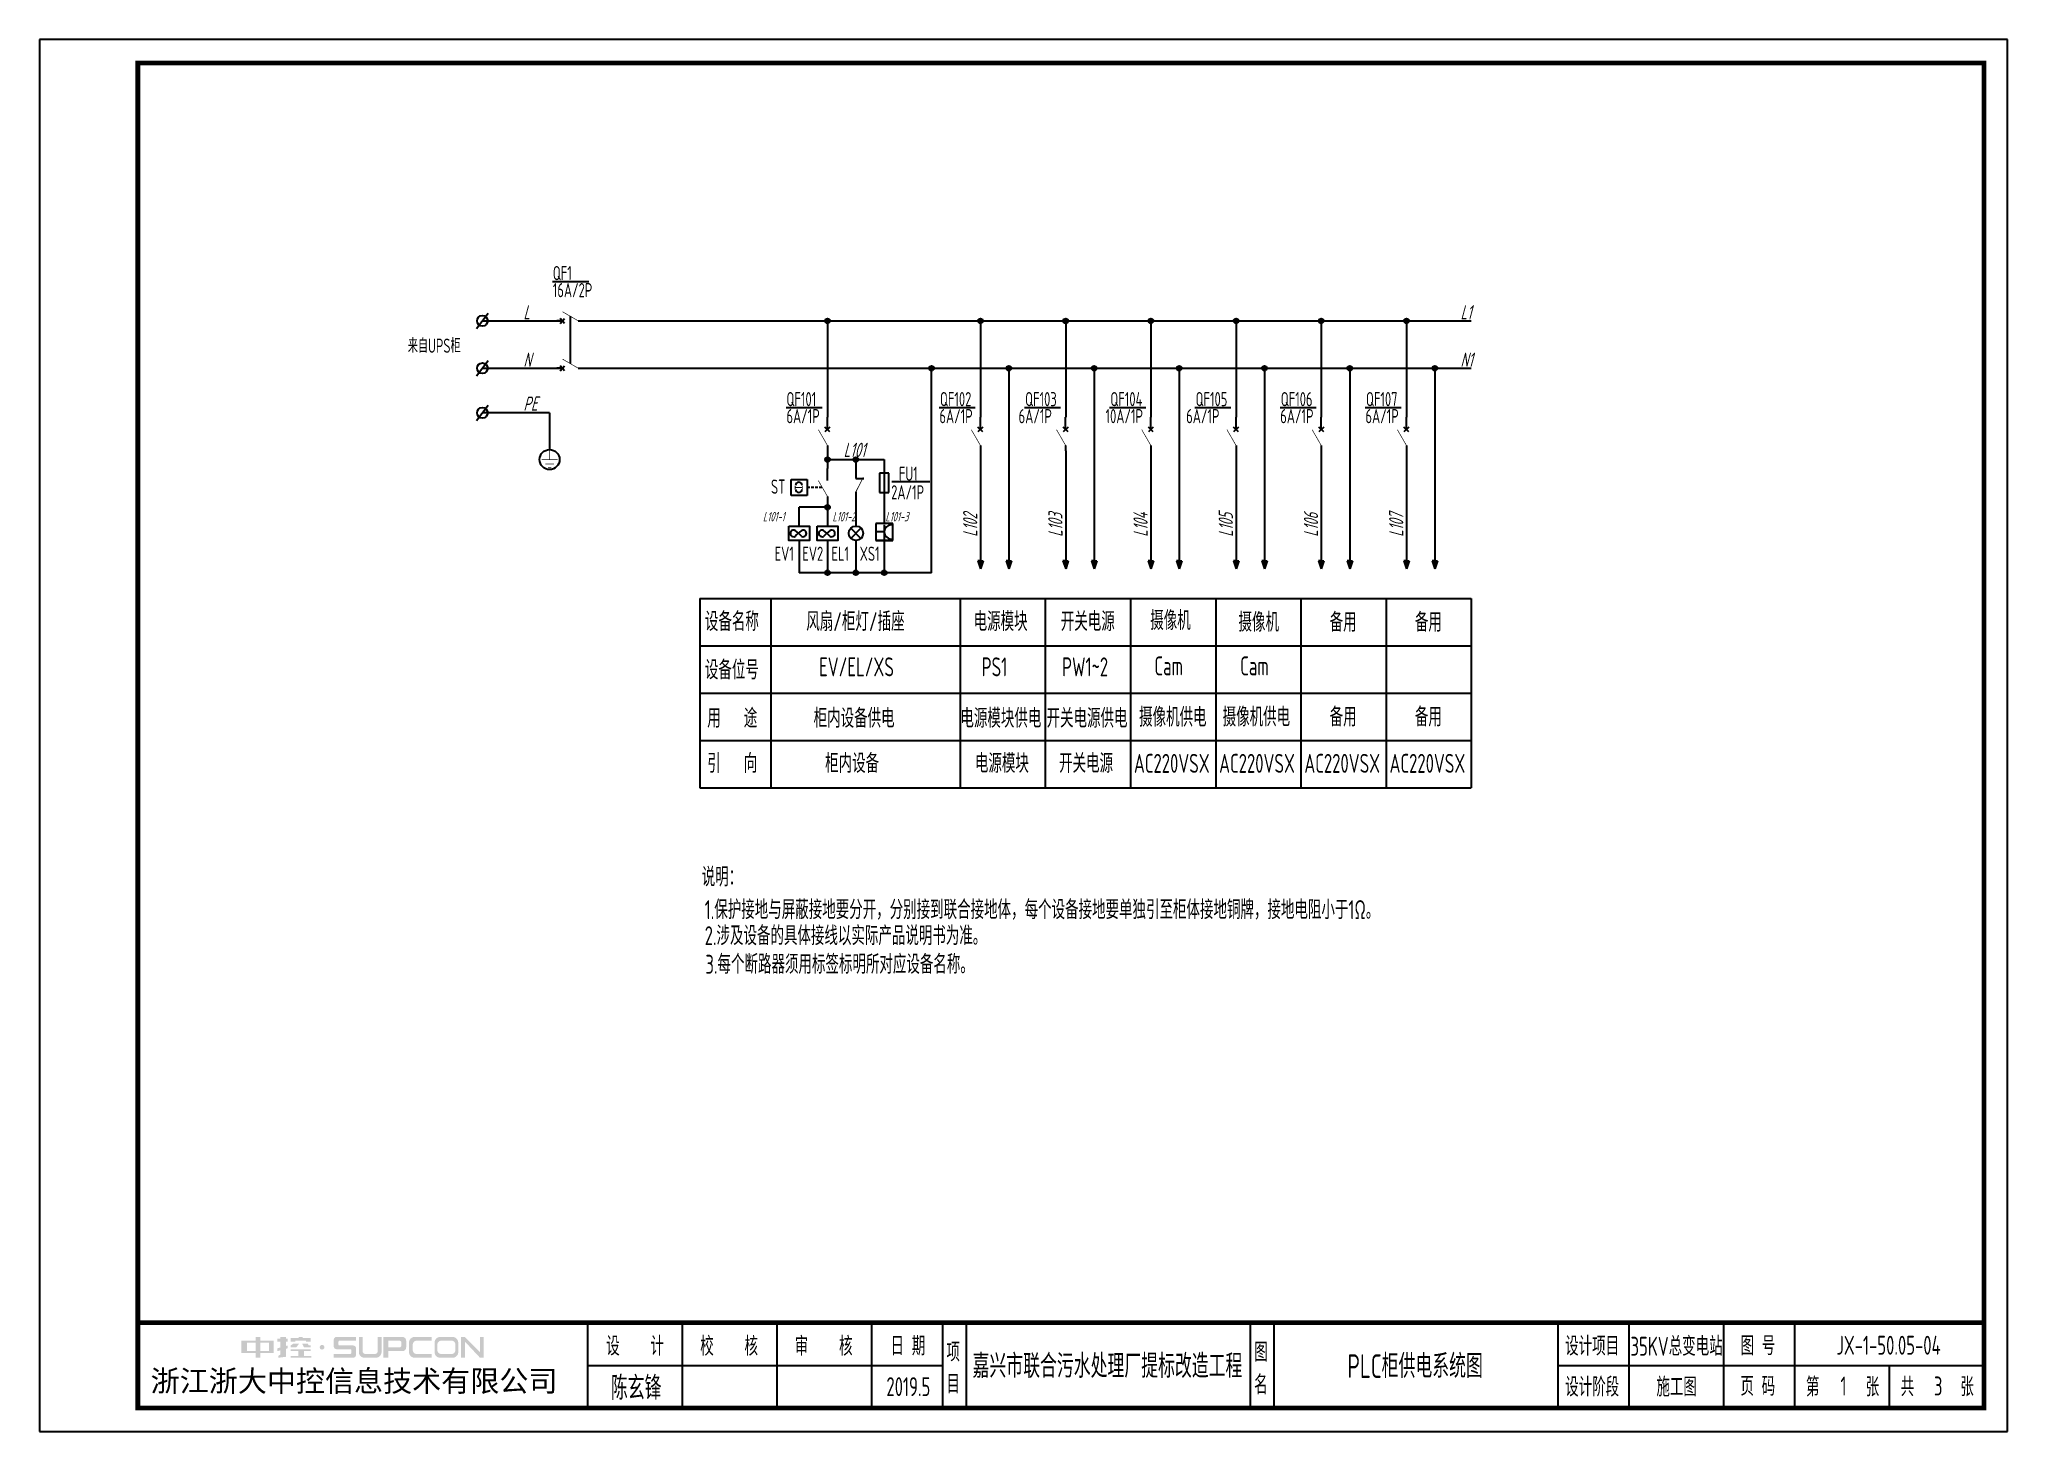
# Model space of a CAD drawing. Header units: millimetres. Extents: x 30557 to 235556, y -116603 to -73383.
# Drawn here: x 214766 to 218924, y -76323 to -73383 of the extents above; entities that cross this region are included whole.
import ezdxf
from ezdxf.enums import TextEntityAlignment as Align

# ---------------------------------------------------------------- set-up
doc = ezdxf.new("R2010")
doc.units = ezdxf.units.MM
for name, color, linetype in [('1', 3, 'Continuous'), ('ABDE_DENG', 4, 'Continuous'), ('AXIS', 4, 'Continuous'), ('HZ', 7, 'Continuous'), ('文字', 5, 'Continuous')]:
    doc.layers.add(name, color=color, linetype=linetype)
doc.layers.add('_Drawing', color=7, linetype='Continuous', lineweight=25)
doc.styles.add('supcon', font='sceie.shx', dxfattribs={"width": 0.75, "height": 40, "bigfont": 'sceic.shx'})
doc.styles.add('SYS', font='romans.shx', dxfattribs={"width": 0.7})
doc.styles.add('Title', font='', dxfattribs={"height": 45})
doc.styles.add('宋体', font='')
doc.styles.get('Title').set_extended_font_data('SimHei')
doc.styles.get('宋体').set_extended_font_data('SimSun')

msp = doc.modelspace()

# ---------------------------------------------------------------- texts
at = {"color": 3, "style": 'supcon', "width": 0.75}
for s, height, p in [('35KV总变电站', 40, (218224.4, -76140.5)), ('陈玄锋', 50, (216026.5, -76228)), ('2019.5', 40, (216601.5, -76228)), ('1', 40, (218577, -76226.6))]:
    msp.add_text(s, height=height, dxfattribs=at).set_placement(p, align=Align.MIDDLE)
at = {"layer": '1', "color": 0, "style": 'supcon', "width": 0.75}
for s, height, p in [('QF1', 30, (215850.4, -73891.5)), ('16A/2P', 30, (215850.4, -73927.5)), ('来自UPS柜', 30, (215544.1, -74044.9)), ('QF101', 30, (216344, -74157.7)), ('QF102', 30, (216668.2, -74157.7)), ('QF103', 30, (216848.2, -74157.7)), ('QF104', 30, (217028.2, -74157.7)), ('QF105', 30, (217208.2, -74157.7)), ('QF106', 30, (217388.2, -74157.7)), ('QF107', 30, (217568.2, -74157.7)), ('6A/1P', 30, (216344, -74193.6)), ('6A/1P', 30, (216667.1, -74193.6)), ('6A/1P', 30, (216834.4, -74193.6)), ('10A/1P', 30, (217018, -74193.6)), ('6A/1P', 30, (217188.4, -74193.6)), ('6A/1P', 30, (217387.1, -74193.6)), ('6A/1P', 30, (217567.1, -74193.6)), ('FU1', 30, (216581.4, -74315.2)), ('ST', 30, (216311.3, -74342.4)), ('2A/1P', 30, (216565.2, -74354.5)), ('EV1', 30, (216319, -74484.1)), ('EV2', 30, (216377.5, -74484.1)), ('EL1', 30, (216439, -74484.1)), ('XS1', 30, (216498.7, -74484.1)), ('设备名称', 40, (216171.7, -74632.3)), ('设备位号', 40, (216171.7, -74734.5)), ('用   途', 40, (216176.6, -74836.5)), ('引   向', 40, (216176.6, -74931.8))]:
    msp.add_text(s, height=height, dxfattribs=at).set_placement(p)
at = {"layer": '1', "color": 0, "style": 'supcon', "oblique": 15, "width": 0.75}
for s, p in [('L', (215788.3, -73974.3)), ('L1', (217767.8, -73974.3)), ('N', (215788.3, -74074.3)), ('N1', (217767.8, -74074.3)), ('PE', (215788.3, -74167.1))]:
    msp.add_text(s, height=30, dxfattribs=at).set_placement(p)
for s, height, rotation, p in [('L101', 30, 0.2156, (216464.8, -74264.9)), ('L101-1', 20, 0.2156, (216294.2, -74400.9)), ('L101-2', 20, 0.2156, (216441.2, -74400.9)), ('L101-3', 20, 0.2156, (216553, -74400.9)), ('L102', 30, 90.2156, (216747.2, -74433.3)), ('L103', 30, 90.2156, (216927.2, -74433.3)), ('L104', 30, 90.2156, (217107.2, -74433.3)), ('L105', 30, 90.2156, (217287.2, -74433.3)), ('L106', 30, 90.2156, (217467.2, -74433.3)), ('L107', 30, 90.2156, (217647.2, -74433.3))]:
    msp.add_text(s, height=height, rotation=rotation, dxfattribs=at).set_placement(p)
at = {"layer": '1', "color": 7, "style": 'supcon', "width": 0.75}
for s, p in [('风扇/柜灯/插座', (216385.8, -74632.3)), ('电源模块', (216739.4, -74632.3)), ('开关电源', (216923.5, -74632.3)), ('摄像机', (217112.4, -74630.2)), ('摄像机', (217298.9, -74633.8)), ('备用', (217491.5, -74633.8)), ('备用', (217671.5, -74633.8)), ('EV/EL/XS', (216412.9, -74728)), ('PS1', (216756.3, -74728)), ('PW1~2', (216926.2, -74728)), ('Cam', (217121.2, -74725.9)), ('Cam', (217302.4, -74725.9)), ('柜内设备供电', (216401.4, -74836.5)), ('电源模块供电', (216711.4, -74836.5)), ('开关电源供电', (216893.4, -74836.5)), ('摄像机供电', (217088.9, -74834.4)), ('摄像机供电', (217265.4, -74833.8)), ('备用', (217491.5, -74833.8)), ('备用', (217671.5, -74833.8)), ('柜内设备', (216425.7, -74931.8)), ('电源模块', (216742, -74931.8)), ('开关电源', (216919.9, -74931.8)), ('AC220VSX', (217078, -74931.8)), ('AC220VSX', (217258, -74931.8)), ('AC220VSX', (217438, -74931.8)), ('AC220VSX', (217618, -74931.8)), ('说明：', (216164.9, -75171.6)), ('1.保护接地与屏蔽接地要分开，分别接到联合接地体，每个设备接地要单独引至柜体接地铜牌，接地电阻小于1Ω。', (216171.2, -75240.8)), ('2.涉及设备的具体接线以实际产品说明书为准。', (216171.2, -75295.7)), ('3.每个断路器须用标签标明所对应设备名称。', (216172.8, -75356.1))]:
    msp.add_text(s, height=40, dxfattribs=at).set_placement(p)
at = {"layer": '_Drawing', "color": 3, "style": 'supcon', "width": 0.75}
for s, height, p in [('JX-1-50.05-04', 40, (218672.2, -76140.5)), ('嘉兴市联合污水处理厂提标改造工程', 50, (217022.1, -76181.9)), ('PLC柜供电系统图', 50, (217672.1, -76181.9)), ('3', 40, (218777, -76226.6))]:
    msp.add_text(s, height=height, dxfattribs=at).set_placement(p, align=Align.MIDDLE)

# ---------------------------------------------------------------- blocks, each defined once
blk = doc.blocks.new('中控·SUPCON')
at = {"linetype": 'Continuous'}
h = blk.add_hatch(color=2, dxfattribs=at)
h.dxf.hatch_style = 1
h.paths.add_polyline_path([(34, 33), (20, 33), (20, 37), (15, 37), (15, 36), (15, 33), (0, 33), (0, 20), (13, 20), (15, 20), (15, 15), (20, 15), (20, 20), (22, 20), (34, 20)])
h.paths.add_polyline_path([(20, 30), (20, 31), (29, 31), (29, 22), (20, 22)], flags=16)
h.paths.add_polyline_path([(15, 30), (15, 22), (6, 22), (6, 31), (15, 31)], flags=16)
h.paths.add_polyline_path([(47, 32), (49, 32), (49, 35), (47, 35), (47, 37), (41, 37), (41, 35), (38, 35), (38, 32), (41, 32), (41, 25.8), (38, 25), (38, 22), (41, 22.8), (41, 18.3), (39, 17), (39, 15), (47, 16), (47, 24.5), (49, 25), (49, 28), (47, 27.5)])
h.paths.add_polyline_path([(61, 30), (55, 30), (52, 28), (52, 26), (58, 26)])
h.paths.add_polyline_path([(73, 28), (71, 28), (70, 30), (64, 30), (66, 26), (73, 26)])
h.paths.add_polyline_path([(73, 36), (64.6, 36), (64.6, 37), (60.4, 37), (60.4, 36), (52, 36), (52, 32), (56.8, 32), (56.8, 33.1), (68.2, 33.1), (68.2, 32), (73, 32)])
h.paths.add_polyline_path([(66, 22), (73, 22), (73, 24), (52, 24), (52, 22), (60, 22), (60, 17), (52, 17), (52, 15), (74, 15), (74, 17), (66, 17)])
h.paths.add_polyline_path([(82.7, 26.1, 1), (87.6, 26.1, 1)])
h.paths.add_polyline_path([(118, 28), (103.5, 28, -0.414214), (102.5, 29), (102.5, 32, -0.414214), (103.5, 33), (121, 33), (121, 37), (100.5, 37, 0.414214), (97.5, 34), (97.5, 27, 0.414214), (100.5, 24), (115, 24, -0.414214), (116, 23), (116, 20, -0.414214), (115, 19), (97.5, 19), (97.5, 15), (118, 15, 0.414214), (121, 18), (121, 25, 0.414214)])
h.paths.add_polyline_path([(128, 37), (124, 37), (124, 36), (124, 21, 0.414214), (130, 15), (142, 15, 0.414214), (148, 21), (148, 37), (144, 37), (144, 22, -0.414214), (141, 19), (131, 19, -0.414214), (128, 22)])
h.paths.add_polyline_path([(174, 26), (174, 33, 0.414214), (170, 37), (150, 37), (150, 36), (150, 15), (155, 15), (155, 22), (170, 22, 0.414214)])
h.paths.add_polyline_path([(167, 26), (155, 26), (155, 33), (167, 33, -0.414214), (169, 31), (169, 28, -0.414214)], flags=16)
h.paths.add_polyline_path([(201, 19), (185, 19, -0.414214), (181, 23), (181, 29, -0.414214), (185, 33), (201, 33), (201, 37), (183, 37, 0.414214), (177, 31), (177, 21, 0.414214), (183, 15), (201, 15)])
h.paths.add_polyline_path([(229, 21), (229, 31, 0.414214), (223, 37), (210, 37, 0.414214), (204, 31), (204, 21, 0.414214), (210, 15), (223, 15, 0.414214)])
h.paths.add_polyline_path([(207, 23), (207, 29, -0.414214), (211, 33), (222, 33, -0.414214), (226, 29), (226, 23, -0.414214), (222, 19), (211, 19, -0.414214)], flags=16)
h.paths.add_polyline_path([(236, 32.1), (252, 15), (256, 15), (256, 37), (252, 37), (252, 21), (236, 37), (232, 37), (232, 36), (232, 15), (236, 15)])
h = blk.add_hatch(color=2, dxfattribs=at)
h.dxf.hatch_style = 1
h.paths.add_polyline_path([(34, 33), (20, 33), (20, 37), (15, 37), (15, 36), (15, 33), (0, 33), (0, 20), (13, 20), (15, 20), (15, 15), (20, 15), (20, 20), (22, 20), (34, 20)])
h.paths.add_polyline_path([(20, 30), (20, 31), (29, 31), (29, 22), (20, 22)], flags=16)
h.paths.add_polyline_path([(15, 30), (15, 22), (6, 22), (6, 31), (15, 31)], flags=16)
h.paths.add_polyline_path([(47, 32), (49, 32), (49, 35), (47, 35), (47, 37), (41, 37), (41, 35), (38, 35), (38, 32), (41, 32), (41, 25.8), (38, 25), (38, 22), (41, 22.8), (41, 18.3), (39, 17), (39, 15), (47, 16), (47, 24.5), (49, 25), (49, 28), (47, 27.5)])
h.paths.add_polyline_path([(61, 30), (55, 30), (52, 28), (52, 26), (58, 26)])
h.paths.add_polyline_path([(73, 28), (71, 28), (70, 30), (64, 30), (66, 26), (73, 26)])
h.paths.add_polyline_path([(73, 36), (64.6, 36), (64.6, 37), (60.4, 37), (60.4, 36), (52, 36), (52, 32), (56.8, 32), (56.8, 33.1), (68.2, 33.1), (68.2, 32), (73, 32)])
h.paths.add_polyline_path([(66, 22), (73, 22), (73, 24), (52, 24), (52, 22), (60, 22), (60, 17), (52, 17), (52, 15), (74, 15), (74, 17), (66, 17)])
h.paths.add_polyline_path([(82.7, 26.1, 1), (87.6, 26.1, 1)])
h.paths.add_polyline_path([(118, 28), (103.5, 28, -0.414214), (102.5, 29), (102.5, 32, -0.414214), (103.5, 33), (121, 33), (121, 37), (100.5, 37, 0.414214), (97.5, 34), (97.5, 27, 0.414214), (100.5, 24), (115, 24, -0.414214), (116, 23), (116, 20, -0.414214), (115, 19), (97.5, 19), (97.5, 15), (118, 15, 0.414214), (121, 18), (121, 25, 0.414214)])
h.paths.add_polyline_path([(128, 37), (124, 37), (124, 36), (124, 21, 0.414214), (130, 15), (142, 15, 0.414214), (148, 21), (148, 37), (144, 37), (144, 22, -0.414214), (141, 19), (131, 19, -0.414214), (128, 22)])
h.paths.add_polyline_path([(174, 26), (174, 33, 0.414214), (170, 37), (150, 37), (150, 36), (150, 15), (155, 15), (155, 22), (170, 22, 0.414214)])
h.paths.add_polyline_path([(167, 26), (155, 26), (155, 33), (167, 33, -0.414214), (169, 31), (169, 28, -0.414214)], flags=16)
h.paths.add_polyline_path([(201, 19), (185, 19, -0.414214), (181, 23), (181, 29, -0.414214), (185, 33), (201, 33), (201, 37), (183, 37, 0.414214), (177, 31), (177, 21, 0.414214), (183, 15), (201, 15)])
h.paths.add_polyline_path([(229, 21), (229, 31, 0.414214), (223, 37), (210, 37, 0.414214), (204, 31), (204, 21, 0.414214), (210, 15), (223, 15, 0.414214)])
h.paths.add_polyline_path([(207, 23), (207, 29, -0.414214), (211, 33), (222, 33, -0.414214), (226, 29), (226, 23, -0.414214), (222, 19), (211, 19, -0.414214)], flags=16)
h.paths.add_polyline_path([(236, 32.1), (252, 15), (256, 15), (256, 37), (252, 37), (252, 21), (236, 37), (232, 37), (232, 36), (232, 15), (236, 15)])
h = blk.add_hatch(color=2, dxfattribs=at)
h.dxf.hatch_style = 1
h.paths.add_polyline_path([(34, 33), (20, 33), (20, 37), (15, 37), (15, 36), (15, 33), (0, 33), (0, 20), (13, 20), (15, 20), (15, 15), (20, 15), (20, 20), (22, 20), (34, 20)])
h.paths.add_polyline_path([(20, 30), (20, 31), (29, 31), (29, 22), (20, 22)], flags=16)
h.paths.add_polyline_path([(15, 30), (15, 22), (6, 22), (6, 31), (15, 31)], flags=16)
h.paths.add_polyline_path([(47, 32), (49, 32), (49, 35), (47, 35), (47, 37), (41, 37), (41, 35), (38, 35), (38, 32), (41, 32), (41, 25.8), (38, 25), (38, 22), (41, 22.8), (41, 18.3), (39, 17), (39, 15), (47, 16), (47, 24.5), (49, 25), (49, 28), (47, 27.5)])
h.paths.add_polyline_path([(61, 30), (55, 30), (52, 28), (52, 26), (58, 26)])
h.paths.add_polyline_path([(73, 28), (71, 28), (70, 30), (64, 30), (66, 26), (73, 26)])
h.paths.add_polyline_path([(73, 36), (64.6, 36), (64.6, 37), (60.4, 37), (60.4, 36), (52, 36), (52, 32), (56.8, 32), (56.8, 33.1), (68.2, 33.1), (68.2, 32), (73, 32)])
h.paths.add_polyline_path([(66, 22), (73, 22), (73, 24), (52, 24), (52, 22), (60, 22), (60, 17), (52, 17), (52, 15), (74, 15), (74, 17), (66, 17)])
h.paths.add_polyline_path([(82.7, 26.1, 1), (87.6, 26.1, 1)])
h.paths.add_polyline_path([(118, 28), (103.5, 28, -0.414214), (102.5, 29), (102.5, 32, -0.414214), (103.5, 33), (121, 33), (121, 37), (100.5, 37, 0.414214), (97.5, 34), (97.5, 27, 0.414214), (100.5, 24), (115, 24, -0.414214), (116, 23), (116, 20, -0.414214), (115, 19), (97.5, 19), (97.5, 15), (118, 15, 0.414214), (121, 18), (121, 25, 0.414214)])
h.paths.add_polyline_path([(128, 37), (124, 37), (124, 36), (124, 21, 0.414214), (130, 15), (142, 15, 0.414214), (148, 21), (148, 37), (144, 37), (144, 22, -0.414214), (141, 19), (131, 19, -0.414214), (128, 22)])
h.paths.add_polyline_path([(174, 26), (174, 33, 0.414214), (170, 37), (150, 37), (150, 36), (150, 15), (155, 15), (155, 22), (170, 22, 0.414214)])
h.paths.add_polyline_path([(167, 26), (155, 26), (155, 33), (167, 33, -0.414214), (169, 31), (169, 28, -0.414214)], flags=16)
h.paths.add_polyline_path([(201, 19), (185, 19, -0.414214), (181, 23), (181, 29, -0.414214), (185, 33), (201, 33), (201, 37), (183, 37, 0.414214), (177, 31), (177, 21, 0.414214), (183, 15), (201, 15)])
h.paths.add_polyline_path([(229, 21), (229, 31, 0.414214), (223, 37), (210, 37, 0.414214), (204, 31), (204, 21, 0.414214), (210, 15), (223, 15, 0.414214)])
h.paths.add_polyline_path([(207, 23), (207, 29, -0.414214), (211, 33), (222, 33, -0.414214), (226, 29), (226, 23, -0.414214), (222, 19), (211, 19, -0.414214)], flags=16)
h.paths.add_polyline_path([(236, 32.1), (252, 15), (256, 15), (256, 37), (252, 37), (252, 21), (236, 37), (232, 37), (232, 36), (232, 15), (236, 15)])
h = blk.add_hatch(color=2, dxfattribs=at)
h.dxf.hatch_style = 1
h.paths.add_polyline_path([(34, 33), (20, 33), (20, 37), (15, 37), (15, 36), (15, 33), (0, 33), (0, 20), (13, 20), (15, 20), (15, 15), (20, 15), (20, 20), (22, 20), (34, 20)])
h.paths.add_polyline_path([(20, 30), (20, 31), (29, 31), (29, 22), (20, 22)], flags=16)
h.paths.add_polyline_path([(15, 30), (15, 22), (6, 22), (6, 31), (15, 31)], flags=16)
h.paths.add_polyline_path([(47, 32), (49, 32), (49, 35), (47, 35), (47, 37), (41, 37), (41, 35), (38, 35), (38, 32), (41, 32), (41, 25.8), (38, 25), (38, 22), (41, 22.8), (41, 18.3), (39, 17), (39, 15), (47, 16), (47, 24.5), (49, 25), (49, 28), (47, 27.5)])
h.paths.add_polyline_path([(61, 30), (55, 30), (52, 28), (52, 26), (58, 26)])
h.paths.add_polyline_path([(73, 28), (71, 28), (70, 30), (64, 30), (66, 26), (73, 26)])
h.paths.add_polyline_path([(73, 36), (64.6, 36), (64.6, 37), (60.4, 37), (60.4, 36), (52, 36), (52, 32), (56.8, 32), (56.8, 33.1), (68.2, 33.1), (68.2, 32), (73, 32)])
h.paths.add_polyline_path([(66, 22), (73, 22), (73, 24), (52, 24), (52, 22), (60, 22), (60, 17), (52, 17), (52, 15), (74, 15), (74, 17), (66, 17)])
h.paths.add_polyline_path([(82.7, 26.1, 1), (87.6, 26.1, 1)])
h.paths.add_polyline_path([(118, 28), (103.5, 28, -0.414214), (102.5, 29), (102.5, 32, -0.414214), (103.5, 33), (121, 33), (121, 37), (100.5, 37, 0.414214), (97.5, 34), (97.5, 27, 0.414214), (100.5, 24), (115, 24, -0.414214), (116, 23), (116, 20, -0.414214), (115, 19), (97.5, 19), (97.5, 15), (118, 15, 0.414214), (121, 18), (121, 25, 0.414214)])
h.paths.add_polyline_path([(128, 37), (124, 37), (124, 36), (124, 21, 0.414214), (130, 15), (142, 15, 0.414214), (148, 21), (148, 37), (144, 37), (144, 22, -0.414214), (141, 19), (131, 19, -0.414214), (128, 22)])
h.paths.add_polyline_path([(174, 26), (174, 33, 0.414214), (170, 37), (150, 37), (150, 36), (150, 15), (155, 15), (155, 22), (170, 22, 0.414214)])
h.paths.add_polyline_path([(167, 26), (155, 26), (155, 33), (167, 33, -0.414214), (169, 31), (169, 28, -0.414214)], flags=16)
h.paths.add_polyline_path([(201, 19), (185, 19, -0.414214), (181, 23), (181, 29, -0.414214), (185, 33), (201, 33), (201, 37), (183, 37, 0.414214), (177, 31), (177, 21, 0.414214), (183, 15), (201, 15)])
h.paths.add_polyline_path([(229, 21), (229, 31, 0.414214), (223, 37), (210, 37, 0.414214), (204, 31), (204, 21, 0.414214), (210, 15), (223, 15, 0.414214)])
h.paths.add_polyline_path([(207, 23), (207, 29, -0.414214), (211, 33), (222, 33, -0.414214), (226, 29), (226, 23, -0.414214), (222, 19), (211, 19, -0.414214)], flags=16)
h.paths.add_polyline_path([(236, 32.1), (252, 15), (256, 15), (256, 37), (252, 37), (252, 21), (236, 37), (232, 37), (232, 36), (232, 15), (236, 15)])
h = blk.add_hatch(color=2, dxfattribs=at)
h.dxf.hatch_style = 1
h.paths.add_polyline_path([(34, 33), (20, 33), (20, 37), (15, 37), (15, 36), (15, 33), (0, 33), (0, 20), (13, 20), (15, 20), (15, 15), (20, 15), (20, 20), (22, 20), (34, 20)])
h.paths.add_polyline_path([(20, 30), (20, 31), (29, 31), (29, 22), (20, 22)], flags=16)
h.paths.add_polyline_path([(15, 30), (15, 22), (6, 22), (6, 31), (15, 31)], flags=16)
h.paths.add_polyline_path([(47, 32), (49, 32), (49, 35), (47, 35), (47, 37), (41, 37), (41, 35), (38, 35), (38, 32), (41, 32), (41, 25.8), (38, 25), (38, 22), (41, 22.8), (41, 18.3), (39, 17), (39, 15), (47, 16), (47, 24.5), (49, 25), (49, 28), (47, 27.5)])
h.paths.add_polyline_path([(61, 30), (55, 30), (52, 28), (52, 26), (58, 26)])
h.paths.add_polyline_path([(73, 28), (71, 28), (70, 30), (64, 30), (66, 26), (73, 26)])
h.paths.add_polyline_path([(73, 36), (64.6, 36), (64.6, 37), (60.4, 37), (60.4, 36), (52, 36), (52, 32), (56.8, 32), (56.8, 33.1), (68.2, 33.1), (68.2, 32), (73, 32)])
h.paths.add_polyline_path([(66, 22), (73, 22), (73, 24), (52, 24), (52, 22), (60, 22), (60, 17), (52, 17), (52, 15), (74, 15), (74, 17), (66, 17)])
h.paths.add_polyline_path([(82.7, 26.1, 1), (87.6, 26.1, 1)])
h.paths.add_polyline_path([(118, 28), (103.5, 28, -0.414214), (102.5, 29), (102.5, 32, -0.414214), (103.5, 33), (121, 33), (121, 37), (100.5, 37, 0.414214), (97.5, 34), (97.5, 27, 0.414214), (100.5, 24), (115, 24, -0.414214), (116, 23), (116, 20, -0.414214), (115, 19), (97.5, 19), (97.5, 15), (118, 15, 0.414214), (121, 18), (121, 25, 0.414214)])
h.paths.add_polyline_path([(128, 37), (124, 37), (124, 36), (124, 21, 0.414214), (130, 15), (142, 15, 0.414214), (148, 21), (148, 37), (144, 37), (144, 22, -0.414214), (141, 19), (131, 19, -0.414214), (128, 22)])
h.paths.add_polyline_path([(174, 26), (174, 33, 0.414214), (170, 37), (150, 37), (150, 36), (150, 15), (155, 15), (155, 22), (170, 22, 0.414214)])
h.paths.add_polyline_path([(167, 26), (155, 26), (155, 33), (167, 33, -0.414214), (169, 31), (169, 28, -0.414214)], flags=16)
h.paths.add_polyline_path([(201, 19), (185, 19, -0.414214), (181, 23), (181, 29, -0.414214), (185, 33), (201, 33), (201, 37), (183, 37, 0.414214), (177, 31), (177, 21, 0.414214), (183, 15), (201, 15)])
h.paths.add_polyline_path([(229, 21), (229, 31, 0.414214), (223, 37), (210, 37, 0.414214), (204, 31), (204, 21, 0.414214), (210, 15), (223, 15, 0.414214)])
h.paths.add_polyline_path([(207, 23), (207, 29, -0.414214), (211, 33), (222, 33, -0.414214), (226, 29), (226, 23, -0.414214), (222, 19), (211, 19, -0.414214)], flags=16)
h.paths.add_polyline_path([(236, 32.1), (252, 15), (256, 15), (256, 37), (252, 37), (252, 21), (236, 37), (232, 37), (232, 36), (232, 15), (236, 15)])
h = blk.add_hatch(color=2, dxfattribs=at)
h.dxf.hatch_style = 1
h.paths.add_polyline_path([(34, 33), (20, 33), (20, 37), (15, 37), (15, 36), (15, 33), (0, 33), (0, 20), (13, 20), (15, 20), (15, 15), (20, 15), (20, 20), (22, 20), (34, 20)])
h.paths.add_polyline_path([(20, 30), (20, 31), (29, 31), (29, 22), (20, 22)], flags=16)
h.paths.add_polyline_path([(15, 30), (15, 22), (6, 22), (6, 31), (15, 31)], flags=16)
h.paths.add_polyline_path([(47, 32), (49, 32), (49, 35), (47, 35), (47, 37), (41, 37), (41, 35), (38, 35), (38, 32), (41, 32), (41, 25.8), (38, 25), (38, 22), (41, 22.8), (41, 18.3), (39, 17), (39, 15), (47, 16), (47, 24.5), (49, 25), (49, 28), (47, 27.5)])
h.paths.add_polyline_path([(61, 30), (55, 30), (52, 28), (52, 26), (58, 26)])
h.paths.add_polyline_path([(73, 28), (71, 28), (70, 30), (64, 30), (66, 26), (73, 26)])
h.paths.add_polyline_path([(73, 36), (64.6, 36), (64.6, 37), (60.4, 37), (60.4, 36), (52, 36), (52, 32), (56.8, 32), (56.8, 33.1), (68.2, 33.1), (68.2, 32), (73, 32)])
h.paths.add_polyline_path([(66, 22), (73, 22), (73, 24), (52, 24), (52, 22), (60, 22), (60, 17), (52, 17), (52, 15), (74, 15), (74, 17), (66, 17)])
h.paths.add_polyline_path([(82.7, 26.1, 1), (87.6, 26.1, 1)])
h.paths.add_polyline_path([(118, 28), (103.5, 28, -0.414214), (102.5, 29), (102.5, 32, -0.414214), (103.5, 33), (121, 33), (121, 37), (100.5, 37, 0.414214), (97.5, 34), (97.5, 27, 0.414214), (100.5, 24), (115, 24, -0.414214), (116, 23), (116, 20, -0.414214), (115, 19), (97.5, 19), (97.5, 15), (118, 15, 0.414214), (121, 18), (121, 25, 0.414214)])
h.paths.add_polyline_path([(128, 37), (124, 37), (124, 36), (124, 21, 0.414214), (130, 15), (142, 15, 0.414214), (148, 21), (148, 37), (144, 37), (144, 22, -0.414214), (141, 19), (131, 19, -0.414214), (128, 22)])
h.paths.add_polyline_path([(174, 26), (174, 33, 0.414214), (170, 37), (150, 37), (150, 36), (150, 15), (155, 15), (155, 22), (170, 22, 0.414214)])
h.paths.add_polyline_path([(167, 26), (155, 26), (155, 33), (167, 33, -0.414214), (169, 31), (169, 28, -0.414214)], flags=16)
h.paths.add_polyline_path([(201, 19), (185, 19, -0.414214), (181, 23), (181, 29, -0.414214), (185, 33), (201, 33), (201, 37), (183, 37, 0.414214), (177, 31), (177, 21, 0.414214), (183, 15), (201, 15)])
h.paths.add_polyline_path([(229, 21), (229, 31, 0.414214), (223, 37), (210, 37, 0.414214), (204, 31), (204, 21, 0.414214), (210, 15), (223, 15, 0.414214)])
h.paths.add_polyline_path([(207, 23), (207, 29, -0.414214), (211, 33), (222, 33, -0.414214), (226, 29), (226, 23, -0.414214), (222, 19), (211, 19, -0.414214)], flags=16)
h.paths.add_polyline_path([(236, 32.1), (252, 15), (256, 15), (256, 37), (252, 37), (252, 21), (236, 37), (232, 37), (232, 36), (232, 15), (236, 15)])
blk = doc.blocks.new('supcon图框')
at = {"linetype": 'Continuous'}
for p, q in [((6145.7, 4361.7), (1987.7, 4361.7)), ((1987.7, 4361.7), (1987.7, 1421.7)), ((6145.7, 1421.7), (6145.7, 4361.7)), ((1987.7, 1421.7), (6145.7, 1421.7))]:
    blk.add_line(p, q, dxfattribs=at)
for p, q in [((3145.7, 1651.7), (3145.7, 1471.7)), ((3345.7, 1651.7), (3345.7, 1471.7)), ((3545.7, 1651.7), (3545.7, 1471.7)), ((3745.7, 1651.7), (3745.7, 1471.7)), ((3895.7, 1651.7), (3895.7, 1471.7)), ((3945.7, 1651.7), (3945.7, 1471.7)), ((4545.7, 1651.7), (4545.7, 1471.7)), ((4595.7, 1651.7), (4595.7, 1471.7)), ((5195.7, 1651.7), (5195.7, 1471.7)), ((5345.7, 1651.7), (5345.7, 1471.7)), ((5545.7, 1651.7), (5545.7, 1471.7)), ((5695.7, 1651.7), (5695.7, 1471.7)), ((3145.7, 1561.7), (3895.7, 1561.7)), ((5195.7, 1561.7), (6095.7, 1561.7)), ((5895.7, 1561.7), (5895.7, 1471.7))]:
    blk.add_line(p, q)
at = {"linetype": 'Continuous', "const_width": 10}
blk.add_lwpolyline([(2195.7, 4311.7), (6095.7, 4311.7), (6095.7, 1471.7), (2195.7, 1471.7)], close=True, dxfattribs=at)
blk.add_lwpolyline([(2195.7, 1651.7), (6095.7, 1651.7)], dxfattribs=at)
at = {"linetype": 'Continuous', "xscale": 2, "yscale": 2, "zscale": 2}
blk.add_blockref('中控·SUPCON', (2414.6, 1547.7), dxfattribs=at)
at = {"style": 'supcon', "width": 0.75}
for s, p in [('设    计', (3246.2, 1604.2)), ('校    核', (3444.8, 1604.2)), ('审    核', (3644.5, 1604.2)), ('日 期', (3822.5, 1604.2)), ('设计项目', (5268, 1604.2)), ('图 号', (5618, 1604.2)), ('项', (3918.2, 1590.7)), ('图', (4568.2, 1590.7)), ('目', (3918.2, 1522.9)), ('名', (4568.2, 1522.9)), ('设计阶段', (5268, 1518.1)), ('施工图', (5446.5, 1518.1)), ('页 码', (5618, 1518.1)), ('第      张', (5797, 1518.1)), ('共      张', (5997, 1518.1))]:
    blk.add_text(s, height=40, dxfattribs=at).set_placement(p, align=Align.MIDDLE)
at = {"style": 'Title'}
blk.add_text('浙江浙大中控信息技术有限公司', height=45, dxfattribs=at).set_placement((2222.8, 1506.2))
blk = doc.blocks.new('S_301')
at = {"color": 0, "const_width": 0.3}
blk.add_lwpolyline([(0, -7.5), (-4.3, -0.06)], dxfattribs=at)
at = {"color": 0}
for points in [[(0, 0), (0, 5.72)], [(0, -7.5), (0, -10)]]:
    blk.add_lwpolyline(points, dxfattribs=at)
at = {"layer": 'HZ', "color": 7, "linetype": 'Continuous', "style": 'SYS', "width": 0.7, "flags": 1}
for tag in ['XYVALUE', 'VALUE']:
    blk.add_attdef(tag, text='', height=0.02, dxfattribs=at).set_placement((-0.55, 8.72), align=Align.MIDDLE)
blk = doc.blocks.new('1P断路器')
at = {"layer": '1', "color": 4}
for p, q in [((10913.1, 36538.9), (10903.8, 36530.3)), ((10913.1, 36530.3), (10903.8, 36538.9))]:
    blk.add_line(p, q, dxfattribs=at)
at = {"layer": 'ABDE_DENG', "linetype": 'Continuous', "xscale": 4, "yscale": 4, "zscale": 4}
blk.add_blockref('S_301', (10908.5, 36534.6), dxfattribs=at)
blk = doc.blocks.new('XX')
at = {"layer": 'ABDE_DENG', "linetype": 'Continuous'}
for p, q in [((-4.5, 0), (-5.5, 0)), ((-3, 0), (-4, 0)), ((-1.5, 0), (-2.5, 0)), ((0, 0), (-1, 0))]:
    blk.add_line(p, q, dxfattribs=at)
blk = doc.blocks.new('温控开关')
at = {"color": 4, "lineweight": -3}
for p, q in [((10981.5, 36493.3), (10981.5, 36523.3)), ((10981.5, 36523.3), (11011.5, 36523.3)), ((11011.5, 36523.3), (11011.5, 36508.3)), ((11011.5, 36493.3), (10981.5, 36493.3)), ((11011.5, 36508.3), (11011.5, 36493.3))]:
    blk.add_line(p, q, dxfattribs=at)
for centre, start, end in [((10995.9, 36511.4), 1.6021, 178.3979), ((10995.9, 36505.2), 181.6021, 358.3979)]:
    blk.add_arc(centre, 6.46, start, end, dxfattribs=at)
at = {"layer": 'ABDE_DENG', "linetype": 'Continuous'}
for name, p, xscale, yscale, zscale in [('S_301', (11049.8, 36521.1), 4, 4, 4), ('XX', (11039, 36508.3), 5, 5, 5)]:
    blk.add_blockref(name, p, dxfattribs=dict(at, xscale=xscale, yscale=yscale, zscale=zscale))
at = {"layer": '1', "color": 4, "style": '宋体', "width": 0.75}
blk.add_text('I', height=15, rotation=90.2156, dxfattribs=at).set_placement((11003.4, 36504.3))
blk = doc.blocks.new('风扇')
at = {"layer": 'AXIS', "color": 0, "linetype": 'ByBlock'}
blk.add_lwpolyline([(10385.5, 36501.6), (10434.1, 36501.6), (10434.1, 36467.7), (10385.5, 36467.7)], close=True, dxfattribs=at)
for centre, radius, start, end in [((10397.1, 36484.3), 7.7, 64.0101, 295.9899), ((10334.7, 36401.1), 111.5, 43.1584, 53.9119), ((10498.1, 36382.6), 136.1, 127.0612, 135.8685), ((10419.5, 36484.3), 7.7, 244.0101, 115.9899)]:
    blk.add_arc(centre, radius, start, end, dxfattribs=at)
blk = doc.blocks.new('S_302')
at = {"color": 0, "linetype": 'Continuous'}
for p, q in [((0, 3.75), (0, 0)), ((0, 0), (2.98, 0))]:
    blk.add_line(p, q, dxfattribs=at)
at = {"color": 0, "linetype": 'Continuous', "const_width": 0.3}
blk.add_lwpolyline([(0, -5), (2.78, 0.46)], dxfattribs=at)
at = {"color": 0, "linetype": 'Continuous'}
blk.add_lwpolyline([(0, -5), (0, -8.75)], dxfattribs=at)
at = {"color": 0, "linetype": 'Continuous', "style": 'SYS', "width": 0.7, "flags": 1}
for tag in ['XYVALUE', 'VALUE']:
    blk.add_attdef(tag, text='', height=0.02, dxfattribs=at).set_placement((2.5, 6.75), align=Align.MIDDLE)
blk = doc.blocks.new('常闭开关')
at = {"layer": 'ABDE_DENG', "linetype": 'Continuous', "xscale": 5, "yscale": 5, "zscale": 5}
blk.add_blockref('S_302', (10573.1, 36568.2), dxfattribs=at)
blk = doc.blocks.new('带接地插孔的单相插座')
at = {"lineweight": -3}
for p, q in [((20810.7, 19719.9), (20774.7, 19719.9)), ((20774.7, 19719.9), (20774.7, 19683.9)), ((20810.7, 19683.9), (20810.7, 19719.9)), ((20774.7, 19683.9), (20810.7, 19683.9)), ((20810.7, 19683.9), (20774.7, 19683.9))]:
    blk.add_line(p, q, dxfattribs=at)
at = {"layer": '文字', "color": 0, "linetype": 'Continuous'}
for p, q in [((20792.7, 19716.9), (20792.7, 19686.8)), ((20792.7, 19701.9), (20777.6, 19701.9))]:
    blk.add_line(p, q, dxfattribs=at)
blk.add_arc((20807.7, 19701.9), 15, 90, 270, dxfattribs=at)

# ---------------------------------------------------------------- hatches: boundary and pattern name
h = msp.add_hatch(color=256)
h.dxf.hatch_style = 1
h.paths.add_polyline_path([(216435.7, -73977.4, 1), (216425.7, -73977.4, 1)])
h = msp.add_hatch(color=256)
h.dxf.hatch_style = 1
h.paths.add_polyline_path([(216758.8, -73977.4, 1), (216748.8, -73977.4, 1)])
h = msp.add_hatch(color=256)
h.dxf.hatch_style = 1
h.paths.add_polyline_path([(216938.8, -73977.4, 1), (216928.8, -73977.4, 1)])
h = msp.add_hatch(color=256)
h.dxf.hatch_style = 1
h.paths.add_polyline_path([(217118.8, -73977.4, 1), (217108.8, -73977.4, 1)])
h = msp.add_hatch(color=256)
h.dxf.hatch_style = 1
h.paths.add_polyline_path([(217298.8, -73977.4, 1), (217288.8, -73977.4, 1)])
h = msp.add_hatch(color=256)
h.dxf.hatch_style = 1
h.paths.add_polyline_path([(217478.8, -73977.4, 1), (217468.8, -73977.4, 1)])
h = msp.add_hatch(color=256)
h.dxf.hatch_style = 1
h.paths.add_polyline_path([(217658.8, -73977.4, 1), (217648.8, -73977.4, 1)])
h = msp.add_hatch(color=256)
h.dxf.hatch_style = 1
h.paths.add_polyline_path([(216655.7, -74077.4, 1), (216645.7, -74077.4, 1)])
h = msp.add_hatch(color=256)
h.dxf.hatch_style = 1
h.paths.add_polyline_path([(216818.8, -74077.4, 1), (216808.8, -74077.4, 1)])
h = msp.add_hatch(color=256)
h.dxf.hatch_style = 1
h.paths.add_polyline_path([(216998.8, -74077.4, 1), (216988.8, -74077.4, 1)])
h = msp.add_hatch(color=256)
h.dxf.hatch_style = 1
h.paths.add_polyline_path([(217178.8, -74077.4, 1), (217168.8, -74077.4, 1)])
h = msp.add_hatch(color=256)
h.dxf.hatch_style = 1
h.paths.add_polyline_path([(217358.8, -74077.4, 1), (217348.8, -74077.4, 1)])
h = msp.add_hatch(color=256)
h.dxf.hatch_style = 1
h.paths.add_polyline_path([(217538.8, -74077.4, 1), (217528.8, -74077.4, 1)])
h = msp.add_hatch(color=256)
h.dxf.hatch_style = 1
h.paths.add_polyline_path([(217718.8, -74077.4, 1), (217708.8, -74077.4, 1)])
h = msp.add_hatch(color=256)
h.dxf.hatch_style = 1
h.paths.add_polyline_path([(216435.7, -74270.3, 1), (216425.7, -74270.3, 1)])
h = msp.add_hatch(color=256)
h.dxf.hatch_style = 1
h.paths.add_polyline_path([(216495.7, -74270.3, 1), (216485.7, -74270.3, 1)])
h = msp.add_hatch(color=256)
h.dxf.hatch_style = 1
h.paths.add_polyline_path([(216435.7, -74371, 1), (216425.7, -74371, 1)])
h = msp.add_hatch(color=256)
h.dxf.hatch_style = 1
h.paths.add_polyline_path([(216435.7, -74509.3, 1), (216425.7, -74509.3, 1)])
h = msp.add_hatch(color=256)
h.dxf.hatch_style = 1
h.paths.add_polyline_path([(216495.7, -74509.3, 1), (216485.7, -74509.3, 1)])
h = msp.add_hatch(color=256)
h.dxf.hatch_style = 1
h.paths.add_polyline_path([(216555.7, -74509.3, 1), (216545.7, -74509.3, 1)])
at = {"layer": '1'}
for color, points in [(1, [(216753.8, -74484.4), (216748.1, -74484.4), (216753.8, -74501.2), (216759.4, -74484.4)]), (150, [(216819.4, -74484.4), (216813.8, -74484.4), (216808.2, -74484.4), (216813.8, -74501.3)]), (1, [(216933.8, -74484.4), (216928.1, -74484.4), (216933.8, -74501.2), (216939.4, -74484.4)]), (150, [(216999.4, -74484.4), (216993.8, -74484.4), (216988.2, -74484.4), (216993.8, -74501.3)]), (1, [(217113.8, -74484.4), (217108.1, -74484.4), (217113.8, -74501.2), (217119.4, -74484.4)]), (150, [(217179.4, -74484.4), (217173.8, -74484.4), (217168.2, -74484.4), (217173.8, -74501.3)]), (1, [(217293.8, -74484.4), (217288.1, -74484.4), (217293.8, -74501.2), (217299.4, -74484.4)]), (150, [(217359.4, -74484.4), (217353.8, -74484.4), (217348.2, -74484.4), (217353.8, -74501.3)]), (1, [(217473.8, -74484.4), (217468.1, -74484.4), (217473.8, -74501.2), (217479.4, -74484.4)]), (150, [(217539.4, -74484.4), (217533.8, -74484.4), (217528.2, -74484.4), (217533.8, -74501.3)]), (1, [(217653.8, -74484.4), (217648.1, -74484.4), (217653.8, -74501.2), (217659.4, -74484.4)]), (150, [(217719.4, -74484.4), (217713.8, -74484.4), (217708.2, -74484.4), (217713.8, -74501.3)])]:
    msp.add_hatch(color=color, dxfattribs=at).paths.add_polyline_path(points)

# ---------------------------------------------------------------- linework, layer by layer
at = {"linetype": 'Continuous'}
for p, q in [((215850, -73893.9), (215926.2, -73893.9)), ((216343.5, -74160.1), (216419.7, -74160.1)), ((216666.6, -74160.1), (216742.8, -74160.1)), ((216846.6, -74160.1), (216922.8, -74160.1)), ((217026.6, -74160.1), (217102.8, -74160.1)), ((217206.6, -74160.1), (217282.8, -74160.1)), ((217386.6, -74160.1), (217462.8, -74160.1)), ((217566.6, -74160.1), (217642.8, -74160.1)), ((216560.5, -74299.3), (216540.8, -74299.3)), ((216540.8, -74299.3), (216540.8, -74340.1)), ((216560.5, -74340.1), (216560.5, -74299.3)), ((216540.8, -74340.1), (216560.5, -74340.1)), ((216890.7, -74563.8), (216890.7, -74963.8)), ((217430.7, -74563.8), (217430.7, -74963.8)), ((217610.7, -74563.8), (217610.7, -74963.8)), ((217790.7, -74563.8), (217790.7, -74963.8))]:
    msp.add_line(p, q, dxfattribs=at)
at = {"color": 4}
msp.add_line((215887.2, -73967.7), (215887.2, -74067.7), dxfattribs=at)
at = {"color": 1}
for p, q in [((215701.6, -73977.4), (215870.5, -73977.4)), ((215904.2, -73977.4), (217790.7, -73977.4))]:
    msp.add_line(p, q, dxfattribs=at)
at = {"color": 150}
for p, q in [((215701.7, -74077.4), (215870.5, -74077.4)), ((215904.2, -74077.4), (217790.7, -74077.4)), ((216650.7, -74509.3), (216650.7, -74077.4))]:
    msp.add_line(p, q, dxfattribs=at)
at = {"color": 1, "lineweight": -3}
for p, q in [((216430.7, -74270.3), (216550.7, -74270.3)), ((216490.7, -74270.3), (216490.7, -74289.2)), ((216550.7, -74270.3), (216550.7, -74405.2))]:
    msp.add_line(p, q, dxfattribs=at)
msp.add_line((216646.5, -74317.3), (216566.5, -74317.3))
at = {"color": 150, "lineweight": -3}
msp.add_line((216550.7, -74441.2), (216550.7, -74509.3), dxfattribs=at)
at = {"lineweight": -3}
for p, q in [((216160.7, -74563.8), (217790.7, -74563.8)), ((216160.7, -74563.8), (216160.7, -74963.8)), ((216310.7, -74563.8), (216310.7, -74963.8)), ((216710.7, -74563.8), (216710.7, -74963.8)), ((216890.7, -74563.8), (216890.7, -74963.8)), ((217070.7, -74563.8), (217070.7, -74963.8)), ((217250.7, -74563.8), (217250.7, -74963.8)), ((217430.7, -74563.8), (217430.7, -74963.8)), ((217610.7, -74563.8), (217610.7, -74963.8)), ((217610.7, -74563.8), (217610.7, -74963.8)), ((217790.7, -74563.8), (217790.7, -74963.8)), ((216160.7, -74663.8), (217790.7, -74663.8)), ((216160.7, -74763.8), (217790.7, -74763.8)), ((216160.7, -74863.8), (217790.7, -74863.8)), ((216160.7, -74963.8), (217790.7, -74963.8))]:
    msp.add_line(p, q, dxfattribs=at)
at = {"color": 4, "const_width": 1.35}
for points in [[(215904.2, -73977.4), (215870.7, -73958)], [(215904.2, -74077.4), (215870.7, -74058)]]:
    msp.add_lwpolyline(points, dxfattribs=at)
at = {"color": 4}
for points in [[(215870.5, -73977.4), (215859.2, -73977.4)], [(215904.2, -73977.4), (215930, -73977.4)], [(215870.5, -74077.4), (215859.2, -74077.4)], [(215904.2, -74077.4), (215930, -74077.4)]]:
    msp.add_lwpolyline(points, dxfattribs=at)
for centre in [(216430.7, -73977.4), (216753.8, -73977.4), (216933.8, -73977.4), (217113.8, -73977.4), (217293.8, -73977.4), (217473.8, -73977.4), (217653.8, -73977.4), (216650.7, -74077.4), (216813.8, -74077.4), (216993.8, -74077.4), (217173.8, -74077.4), (217353.8, -74077.4), (217533.8, -74077.4), (217713.8, -74077.4), (216430.7, -74270.3), (216490.7, -74270.3), (216430.7, -74371), (216430.7, -74509.3), (216490.7, -74509.3), (216550.7, -74509.3)]:
    msp.add_circle(centre, 5)
at = {"layer": '1', "color": 7}
for p, q in [((215689.1, -73993.3), (215714.1, -73961.4)), ((215689.1, -74093.3), (215714.1, -74061.4)), ((215689.1, -74187.5), (215714, -74155.6))]:
    msp.add_line(p, q, dxfattribs=at)
at = {"layer": '1', "color": 4}
for p, q in [((215875.3, -73982.6), (215865.6, -73972.1)), ((215865.6, -73982.6), (215875.3, -73972.1)), ((215875.3, -74082.6), (215865.6, -74072.1)), ((215865.6, -74082.6), (215875.3, -74072.1))]:
    msp.add_line(p, q, dxfattribs=at)
at = {"layer": '1', "color": 1, "linetype": 'Continuous'}
for p, q in [((216430.7, -73977.4), (216430.7, -74181)), ((216753.8, -73977.4), (216753.8, -74181)), ((216933.8, -73977.4), (216933.8, -74181)), ((217113.8, -73977.4), (217113.8, -74181)), ((217293.8, -73977.4), (217293.8, -74181)), ((217473.8, -73977.4), (217473.8, -74181)), ((217653.8, -73977.4), (217653.8, -74181)), ((216430.7, -74251.8), (216430.7, -74288.8)), ((216753.8, -74251.8), (216753.8, -74484.4)), ((216933.8, -74251.8), (216933.8, -74484.4)), ((217113.8, -74251.8), (217113.8, -74484.4)), ((217293.8, -74251.8), (217293.8, -74484.4)), ((217473.8, -74251.8), (217473.8, -74484.4)), ((217653.8, -74251.8), (217653.8, -74484.4)), ((216430.7, -74359.6), (216430.7, -74410.7)), ((216748.1, -74484.4), (216753.8, -74501.2)), ((216753.8, -74484.4), (216748.1, -74484.4)), ((216753.8, -74484.4), (216759.4, -74484.4)), ((216759.4, -74484.4), (216753.8, -74501.2)), ((216928.1, -74484.4), (216933.8, -74501.2)), ((216933.8, -74484.4), (216928.1, -74484.4)), ((216933.8, -74484.4), (216939.4, -74484.4)), ((216939.4, -74484.4), (216933.8, -74501.2)), ((217108.1, -74484.4), (217113.8, -74501.2)), ((217113.8, -74484.4), (217108.1, -74484.4)), ((217113.8, -74484.4), (217119.4, -74484.4)), ((217119.4, -74484.4), (217113.8, -74501.2)), ((217288.1, -74484.4), (217293.8, -74501.2)), ((217293.8, -74484.4), (217288.1, -74484.4)), ((217293.8, -74484.4), (217299.4, -74484.4)), ((217299.4, -74484.4), (217293.8, -74501.2)), ((217468.1, -74484.4), (217473.8, -74501.2)), ((217473.8, -74484.4), (217468.1, -74484.4)), ((217473.8, -74484.4), (217479.4, -74484.4)), ((217479.4, -74484.4), (217473.8, -74501.2)), ((217648.1, -74484.4), (217653.8, -74501.2)), ((217653.8, -74484.4), (217648.1, -74484.4)), ((217653.8, -74484.4), (217659.4, -74484.4)), ((217659.4, -74484.4), (217653.8, -74501.2))]:
    msp.add_line(p, q, dxfattribs=at)
at = {"layer": '1', "color": 150}
for p, q in [((216813.8, -74077.4), (216813.8, -74484.4)), ((216993.8, -74077.4), (216993.8, -74484.4)), ((217173.8, -74077.4), (217173.8, -74484.4)), ((217353.8, -74077.4), (217353.8, -74484.4)), ((217533.8, -74077.4), (217533.8, -74484.4)), ((217713.8, -74077.4), (217713.8, -74484.4)), ((216813.8, -74484.3), (216808.2, -74484.3)), ((216808.2, -74484.3), (216813.8, -74501.2)), ((216808.2, -74484.4), (216813.8, -74501.3)), ((216819.4, -74484.3), (216813.8, -74501.2)), ((216813.8, -74484.3), (216819.4, -74484.3)), ((216819.4, -74484.4), (216813.8, -74501.3)), ((216993.8, -74484.3), (216988.2, -74484.3)), ((216988.2, -74484.3), (216993.8, -74501.2)), ((216988.2, -74484.4), (216993.8, -74501.3)), ((216999.4, -74484.3), (216993.8, -74501.2)), ((216993.8, -74484.3), (216999.4, -74484.3)), ((216999.4, -74484.4), (216993.8, -74501.3)), ((217173.8, -74484.3), (217168.2, -74484.3)), ((217168.2, -74484.3), (217173.8, -74501.2)), ((217168.2, -74484.4), (217173.8, -74501.3)), ((217179.4, -74484.3), (217173.8, -74501.2)), ((217173.8, -74484.3), (217179.4, -74484.3)), ((217179.4, -74484.4), (217173.8, -74501.3)), ((217353.8, -74484.3), (217348.2, -74484.3)), ((217348.2, -74484.3), (217353.8, -74501.2)), ((217348.2, -74484.4), (217353.8, -74501.3)), ((217359.4, -74484.3), (217353.8, -74501.2)), ((217353.8, -74484.3), (217359.4, -74484.3)), ((217359.4, -74484.4), (217353.8, -74501.3)), ((217533.8, -74484.3), (217528.2, -74484.3)), ((217528.2, -74484.3), (217533.8, -74501.2)), ((217528.2, -74484.4), (217533.8, -74501.3)), ((217539.4, -74484.3), (217533.8, -74501.2)), ((217533.8, -74484.3), (217539.4, -74484.3)), ((217539.4, -74484.4), (217533.8, -74501.3)), ((217713.8, -74484.3), (217708.2, -74484.3)), ((217708.2, -74484.3), (217713.8, -74501.2)), ((217708.2, -74484.4), (217713.8, -74501.3)), ((217719.4, -74484.3), (217713.8, -74501.2)), ((217713.8, -74484.3), (217719.4, -74484.3)), ((217719.4, -74484.4), (217713.8, -74501.3))]:
    msp.add_line(p, q, dxfattribs=at)
at = {"layer": '1', "color": 60, "ltscale": 0.5}
for q in [(215701.6, -74171.6), (215843.5, -74248.9)]:
    msp.add_line((215843.5, -74171.6), q, dxfattribs=at)
at = {"layer": '1', "color": 0}
for p, q in [((216501.4, -74415.1), (216479.9, -74436.7)), ((216501.4, -74436.7), (216479.9, -74415.1))]:
    msp.add_line(p, q, dxfattribs=at)
at = {"layer": '1', "color": 0, "const_width": 1.62}
for points in [[(215843.5, -74249.2), (215843.5, -74270.3)], [(215826.5, -74270.3), (215860.6, -74270.3)], [(215834.6, -74279.7), (215853, -74279.7)], [(215840.3, -74286.8), (215847.4, -74286.8)]]:
    msp.add_lwpolyline(points, dxfattribs=at)
at = {"layer": '1', "color": 7}
for centre in [(215701.6, -73977.4), (215701.6, -74077.4), (215701.6, -74171.6)]:
    msp.add_circle(centre, 11.2, dxfattribs=at)
at = {"layer": '1', "color": 0}
msp.add_circle((216490.7, -74425.9), 15.2, dxfattribs=at)
at = {"layer": 'AXIS', "color": 1, "linetype": 'ByBlock'}
for p, q in [((216430.7, -74371), (216370.7, -74371)), ((216370.7, -74410.7), (216370.7, -74371)), ((216490.7, -74359.6), (216490.7, -74410.7))]:
    msp.add_line(p, q, dxfattribs=at)
at = {"layer": 'AXIS', "color": 150, "linetype": 'ByBlock'}
for p, q in [((216370.7, -74441.2), (216370.7, -74509.3)), ((216430.7, -74441.2), (216430.7, -74509.3)), ((216490.7, -74441.2), (216490.7, -74509.3)), ((216650.7, -74509.3), (216370.7, -74509.3))]:
    msp.add_line(p, q, dxfattribs=at)
at = {"layer": 'AXIS', "color": 0, "linetype": 'ByBlock'}
msp.add_circle((215843.5, -74270.3), 21.1, dxfattribs=at)

# ---------------------------------------------------------------- block references
for name, p in [('supcon图框', (212778, -77744.7)), ('带接地插孔的单相插座', (195758, -94125))]:
    msp.add_blockref(name, p)
at = {"lineweight": -3}
for name, p, xscale, yscale, zscale in [('1P断路器', (204158.6, -115308.2), 1.125, 1.125, 1.125), ('1P断路器', (204481.7, -115308.2), 1.125, 1.125, 1.125), ('1P断路器', (204661.7, -115308.2), 1.125, 1.125, 1.125), ('1P断路器', (204841.7, -115308.2), 1.125, 1.125, 1.125), ('1P断路器', (205021.7, -115308.2), 1.125, 1.125, 1.125), ('1P断路器', (205201.7, -115308.2), 1.125, 1.125, 1.125), ('1P断路器', (205381.7, -115308.2), 1.125, 1.125, 1.125), ('温控开关', (203999.7, -115400.8), 1.125, 1.125, 1.125), ('常闭开关', (204595.9, -115449.6), 1.125, 1.125, 1.125), ('风扇', (207001.8, -107262.1), 0.9000000000000001, 0.9000000000000001, 0.9000000000000001), ('风扇', (207061.8, -107262.1), 0.9000000000000001, 0.9000000000000001, 0.9000000000000001)]:
    msp.add_blockref(name, p, dxfattribs=dict(at, xscale=xscale, yscale=yscale, zscale=zscale))

msp.set_redraw_order([(e.dxf.handle, doc.entitydb.next_handle()) for e in msp.query("TEXT MTEXT ATTDEF DIMENSION ARC_DIMENSION")])  # texts and dimensions are drawn at this point

doc.saveas('drawing.dxf')
